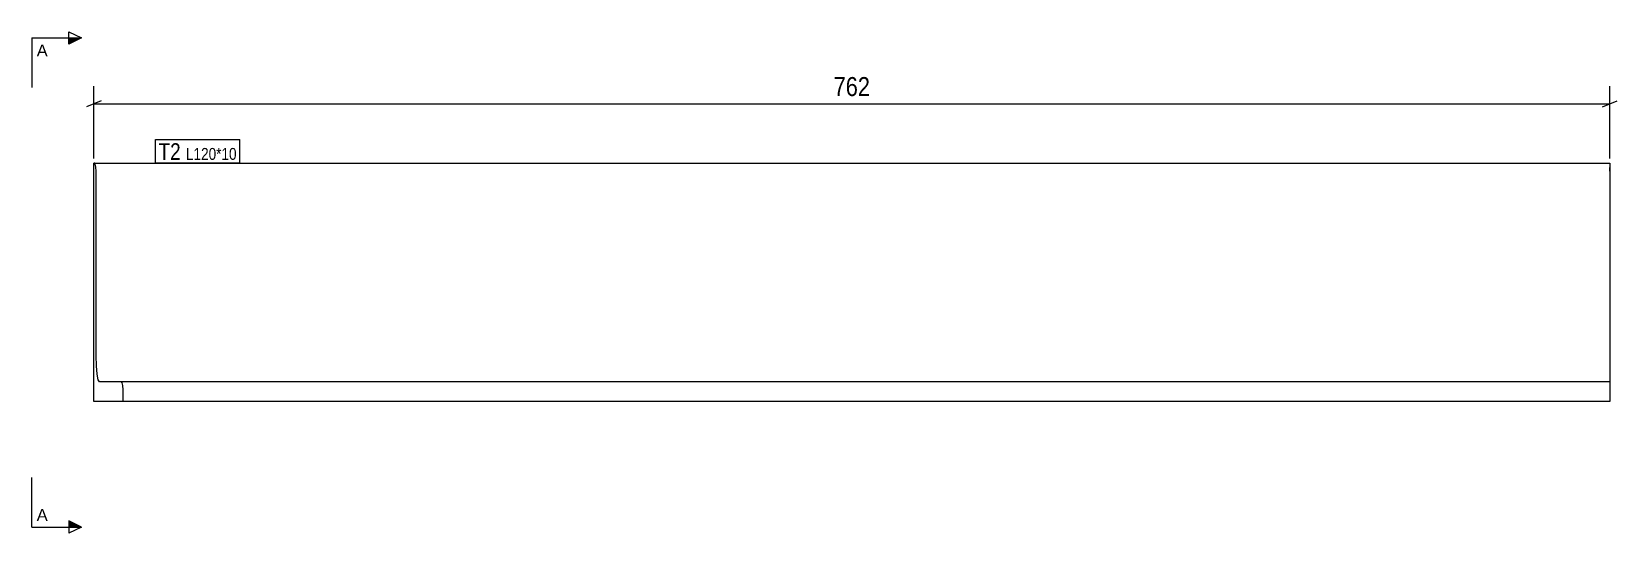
# Model space of a CAD drawing. Header units: millimetres. Extents: x 12 to 13369, y 5 to 260.
# Drawn here: x 12571 to 13369, y 7 to 260 of the extents above; entities that cross this region are included whole.
import ezdxf

# ---------------------------------------------------------------- set-up
doc = ezdxf.new("R2010")
doc.units = ezdxf.units.MM
doc.linetypes.add('DXK_LINE_DOT2', pattern=[3.9198, 1.9599, -1.9599])
for name, color, linetype in [('MÅLSÆTNING', 7, 'Continuous'), ('STÅL', 7, 'Continuous'), ('TEKST', 7, 'Continuous')]:
    doc.layers.add(name, color=color, linetype=linetype)
doc.styles.add('Arial', font='ARIAL.TTF', dxfattribs={"height": 0.2})
doc.styles.add('Arial Narrow', font='ARIALN.TTF', dxfattribs={"height": 0.2})

msp = doc.modelspace()

# ---------------------------------------------------------------- hatches: boundary and pattern name
at = {"layer": 'TEKST', "linetype": 'Continuous'}
for points in [[(12590.08, 253.82), (12590.08, 256.95), (12596.33, 256.95)], [(12590.08, 10.62), (12590.08, 13.75), (12596.33, 10.62)]]:
    msp.add_hatch(color=30, dxfattribs=at).paths.add_polyline_path(points)

# ---------------------------------------------------------------- linework, layer by layer
at = {"layer": 'MÅLSÆTNING', "color": 7, "linetype": 'Continuous'}
for p, q in [((12602.58, 196.29), (12602.58, 232.66)), ((13364.86, 196.29), (13364.86, 232.66)), ((12606.33, 225.29), (12598.83, 222.28)), ((12602.58, 223.79), (13364.86, 223.79)), ((13361.11, 222.28), (13368.61, 225.29))]:
    msp.add_line(p, q, dxfattribs=at)
at = {"layer": 'STÅL', "color": 2, "linetype": 'Continuous'}
for p, q in [((12602.58, 193.79), (13364.86, 193.79)), ((12602.58, 73.79), (12602.58, 193.79)), ((12603.32, 193.29), (12603.01, 193.79)), ((12603.58, 191.88), (12603.32, 193.29)), ((12603.75, 189.77), (12603.58, 191.88)), ((13364.86, 193.79), (13364.86, 73.79)), ((12603.81, 187.29), (12603.75, 189.77)), ((12603.81, 96.79), (12603.81, 187.29)), ((12603.93, 91.81), (12603.81, 96.79)), ((12604.28, 87.59), (12603.93, 91.81)), ((12604.8, 84.77), (12604.28, 87.59)), ((12605.41, 83.79), (12604.8, 84.77)), ((13364.86, 83.79), (12605.41, 83.79)), ((12616.82, 83.29), (12616.52, 83.79)), ((12617.08, 81.88), (12616.82, 83.29)), ((12617.26, 79.77), (12617.08, 81.88)), ((12617.32, 77.29), (12617.26, 79.77)), ((13364.86, 73.79), (12602.58, 73.79)), ((12617.32, 73.79), (12617.32, 77.29))]:
    msp.add_line(p, q, dxfattribs=at)
at = {"layer": 'STÅL', "color": 7, "linetype": 'DXK_LINE_DOT2'}
for p, q in [((12603.01, 193.79), (12602.58, 193.79)), ((13364.86, 189.77), (13364.86, 193.79))]:
    msp.add_line(p, q, dxfattribs=at)
at = {"layer": 'TEKST', "color": 30, "linetype": 'Continuous'}
for p, q in [((12590.08, 253.82), (12590.08, 260.07)), ((12590.08, 260.07), (12596.33, 256.95)), ((12596.33, 256.95), (12590.08, 253.82)), ((12596.33, 10.62), (12590.08, 13.75)), ((12590.08, 13.75), (12590.08, 7.5)), ((12596.33, 10.62), (12590.08, 7.5))]:
    msp.add_line(p, q, dxfattribs=at)

# ---------------------------------------------------------------- wipeouts: each hides what was drawn before it
at = {"color": 0, "linetype": 'Continuous'}
for points in [[(12579.39, 247.57), (12579.39, 253.82), (12573.83, 253.82), (12573.83, 247.57)], [(12579.39, 13.75), (12579.39, 20), (12573.83, 20), (12573.83, 13.75)]]:
    msp.add_wipeout(points, dxfattribs=at).dxf.layer = 'TEKST'

# ---------------------------------------------------------------- next in the draw order: linework, layer by layer
at = {"layer": 'TEKST', "color": 30, "linetype": 'Continuous'}
for p, q in [((12571.33, 256.95), (12571.33, 231.95)), ((12571.33, 256.95), (12596.33, 256.95)), ((12571.33, 10.62), (12571.33, 35.62)), ((12571.33, 10.62), (12596.33, 10.62))]:
    msp.add_line(p, q, dxfattribs=at)

# ---------------------------------------------------------------- next in the draw order: texts
at = {"layer": 'TEKST', "color": 96, "linetype": 'Continuous', "style": 'Arial'}
for p in [(12573.83, 247.57), (12573.83, 13.75)]:
    msp.add_text('A', height=5.97, dxfattribs=at).set_placement(p)

# ---------------------------------------------------------------- next in the draw order: wipeouts: each hides what was drawn before it
at = {"color": 0}
for points, layer in [([(12994.86, 225.66), (12994.86, 239.66), (12972.58, 239.66), (12972.58, 225.66)], 'MÅLSÆTNING'), ([(12646.27, 195.54), (12646.27, 204.29), (12635.08, 204.29), (12635.08, 195.54)], 'TEKST')]:
    msp.add_wipeout(points, dxfattribs=at).dxf.layer = layer

# ---------------------------------------------------------------- next in the draw order: texts
at = {"layer": 'MÅLSÆTNING', "color": 3, "style": 'Arial Narrow'}
msp.add_text('762', height=9.544, dxfattribs=at).set_placement((12974.58, 227.66))

# ---------------------------------------------------------------- next in the draw order: wipeouts: each hides what was drawn before it
at = {"color": 0}
msp.add_wipeout([(12646.27, 195.54), (12646.27, 204.29), (12635.08, 204.29), (12635.08, 195.54)], dxfattribs=at).dxf.layer = 'TEKST'

# ---------------------------------------------------------------- next in the draw order: linework, layer by layer
at = {"layer": 'TEKST', "color": 7, "linetype": 'Continuous'}
for p, q in [((12633.58, 205.79), (12675.91, 205.79)), ((12633.58, 194.04), (12633.58, 205.79))]:
    msp.add_line(p, q, dxfattribs=at)

# ---------------------------------------------------------------- next in the draw order: wipeouts: each hides what was drawn before it
at = {"color": 0}
msp.add_wipeout([(12674.41, 195.54), (12674.41, 201.79), (12648.89, 201.79), (12648.89, 195.54)], dxfattribs=at).dxf.layer = 'TEKST'

# ---------------------------------------------------------------- next in the draw order: wipeouts: each hides what was drawn before it
msp.add_wipeout([(12674.41, 195.54), (12674.41, 201.79), (12648.89, 201.79), (12648.89, 195.54)], dxfattribs=at).dxf.layer = 'TEKST'

# ---------------------------------------------------------------- next in the draw order: linework, layer by layer
at = {"layer": 'TEKST', "color": 7, "linetype": 'Continuous'}
for p, q in [((12675.91, 194.04), (12675.91, 205.79)), ((12633.58, 194.04), (12675.91, 194.04))]:
    msp.add_line(p, q, dxfattribs=at)

# ---------------------------------------------------------------- next in the draw order: texts
at = {"layer": 'TEKST', "color": 3, "style": 'Arial Narrow'}
for s, height, p in [('T2', 8.351, (12635.08, 195.54)), ('L120*10', 5.965, (12648.89, 195.54))]:
    msp.add_text(s, height=height, dxfattribs=at).set_placement(p)

doc.saveas('drawing.dxf')
